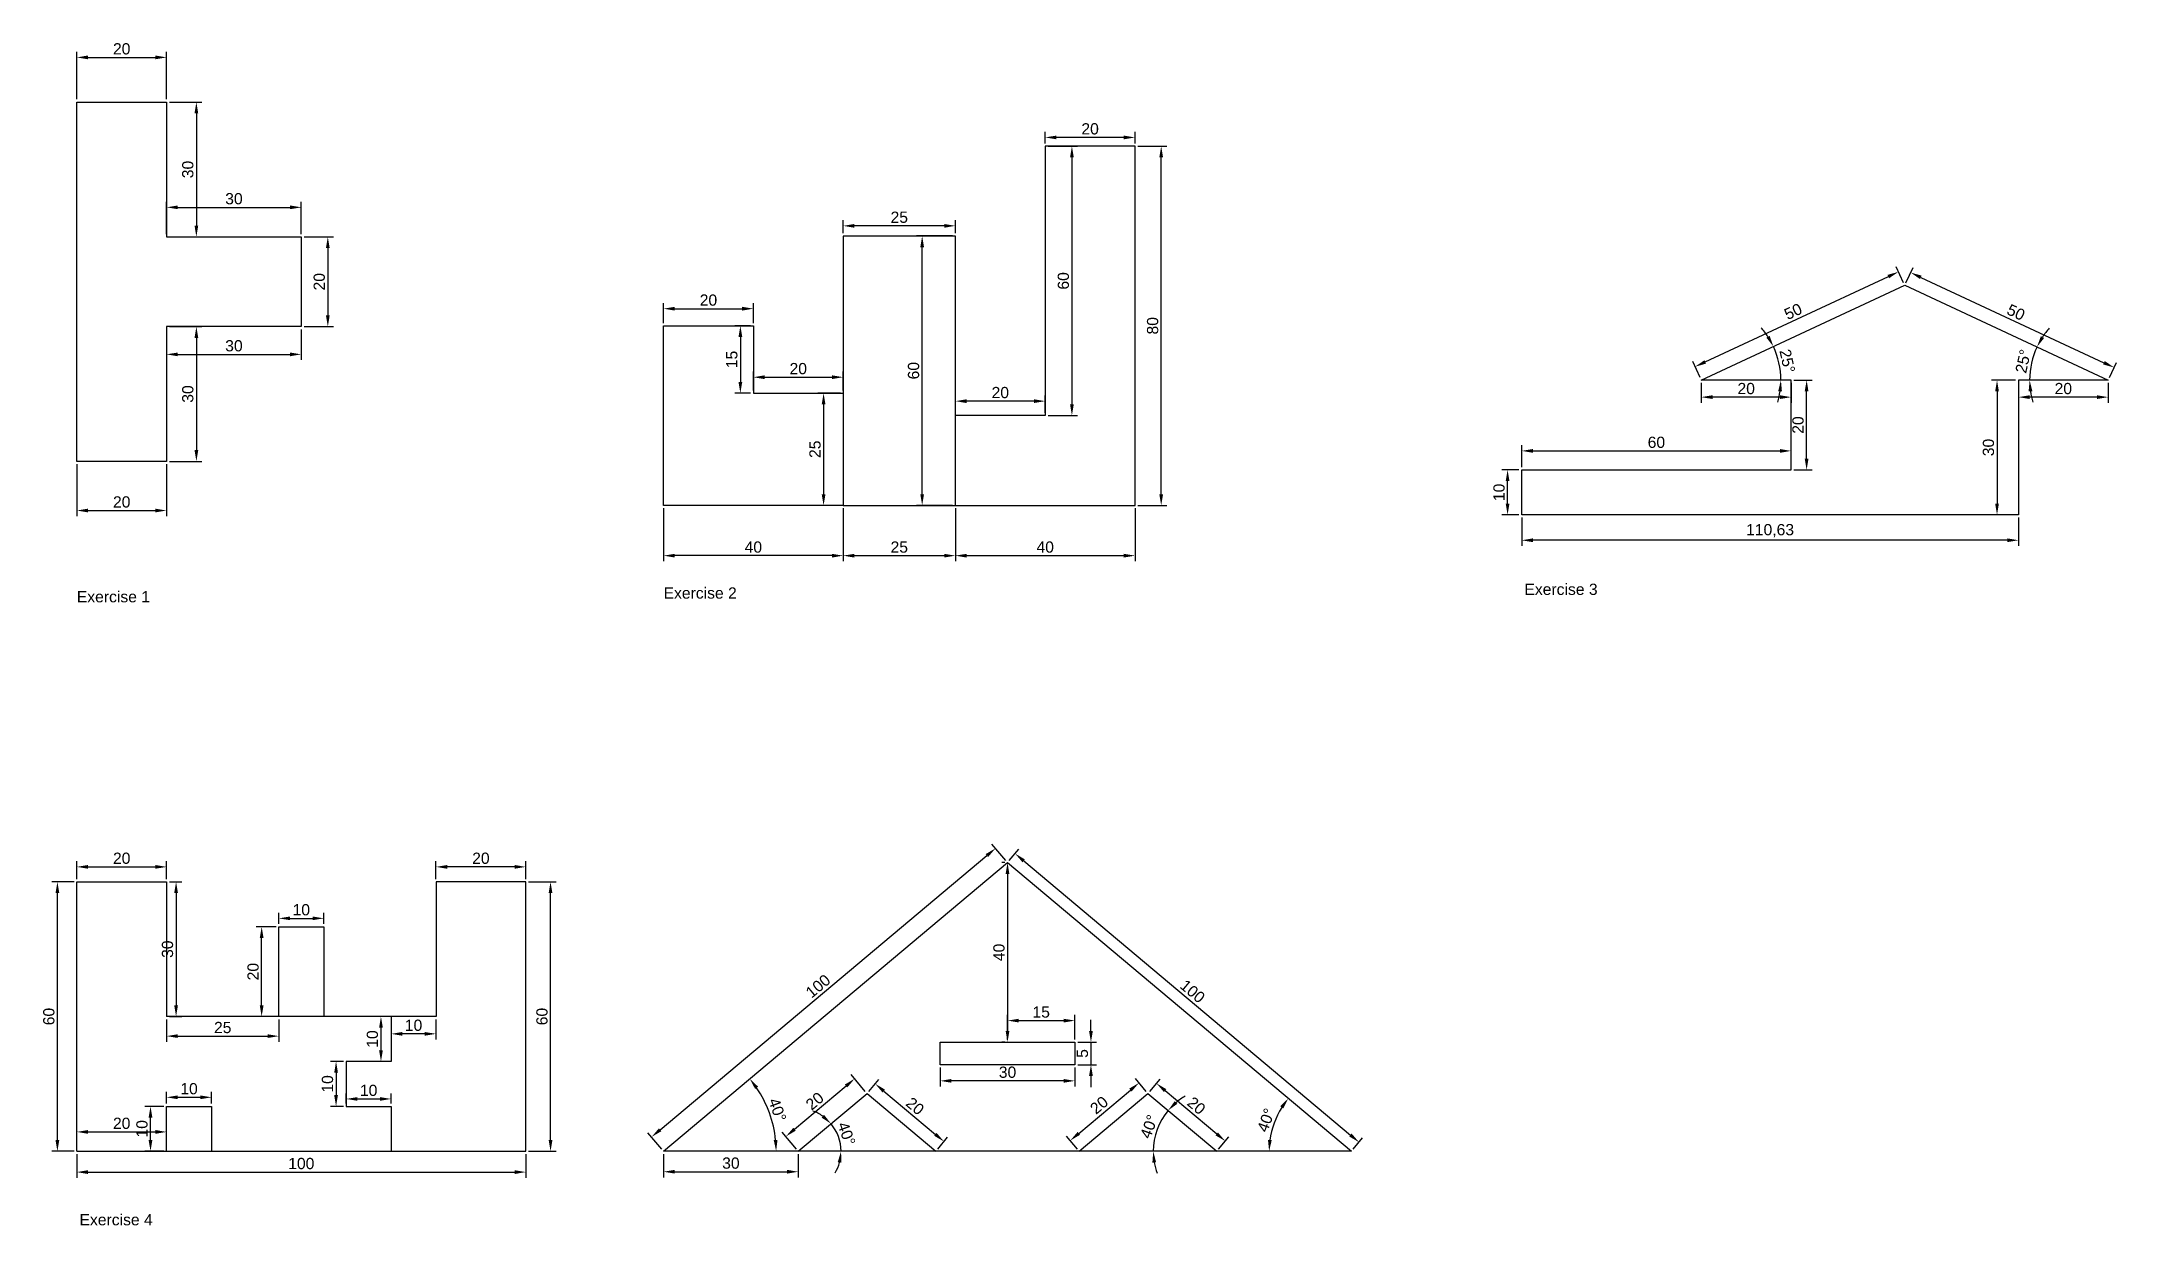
# Model space of a CAD drawing. Header units: millimetres. Extents: x 2609 to 3071, y 1865 to 2128.
import ezdxf

# ---------------------------------------------------------------- set-up
doc = ezdxf.new("R2010")
doc.units = ezdxf.units.MM
doc.styles.get("Standard").update_dxf_attribs({"font": 'arial.ttf'})
doc.dimstyles.new('ISO-25', dxfattribs={"dimtxt": 2.5, "dimasz": 2.5, "dimexe": 1.25, "dimexo": 0.625, "dimtad": 1, "dimtxsty": 'Standard', "dimcen": 2.5, "dimadec": 0, "dimazin": 0, "dimtfac": 1, "dimtmove": 0, "dimatfit": 3, "dimfxl": 1, "dimarcsym": 0})

msp = doc.modelspace()

# ---------------------------------------------------------------- texts
at = {"char_height": 2.5, "attachment_point": 1}
for s, insert in [('Exercise 1', (2616.791, 2005.894)), ('Exercise 2', (2747.473, 2006.721)), ('Exercise 3', (2939.196, 2007.547)), ('Exercise 4', (2617.394, 1867.156))]:
    msp.add_mtext_dynamic_manual_height_columns(s, width=20.35795, gutter_width=12.5, heights=[0], dxfattribs=dict(at, insert=insert))

# ---------------------------------------------------------------- blocks, each defined once
blk = doc.blocks.new('*D84')
at = {"color": 0, "lineweight": -2, "transparency": 16777216}
for p, q in [((2616.79, 2115.42), (2616.79, 2126)), ((2636.79, 2115.42), (2636.79, 2126)), ((2619.29, 2124.75), (2634.29, 2124.75))]:
    blk.add_line(p, q, dxfattribs=at)
at = {"color": 0, "transparency": 16777216}
for points in [[(2619.29, 2125.17), (2619.29, 2124.33), (2616.79, 2124.75)], [(2634.29, 2125.17), (2634.29, 2124.33), (2636.79, 2124.75)]]:
    blk.add_solid(points, dxfattribs=at)
at = {"layer": 'Defpoints', "color": 0, "transparency": 16777216}
for p in [(2636.79, 2124.75), (2616.79, 2114.79), (2636.79, 2114.79)]:
    blk.add_point(p, dxfattribs=at)
at = {"color": 0, "transparency": 16777216, "insert": (2626.79, 2126.65), "char_height": 2.5, "attachment_point": 5}
blk.add_mtext('20', dxfattribs=at)
blk = doc.blocks.new('*D85')
at = {"color": 0, "lineweight": -2, "transparency": 16777216}
for p, q in [((2637.42, 2114.79), (2644.67, 2114.79)), ((2643.42, 2112.29), (2643.42, 2087.29)), ((2637.42, 2084.79), (2644.67, 2084.79))]:
    blk.add_line(p, q, dxfattribs=at)
at = {"color": 0, "transparency": 16777216}
for points in [[(2643.01, 2112.29), (2643.84, 2112.29), (2643.42, 2114.79)], [(2643.01, 2087.29), (2643.84, 2087.29), (2643.42, 2084.79)]]:
    blk.add_solid(points, dxfattribs=at)
at = {"layer": 'Defpoints', "color": 0, "transparency": 16777216}
for p in [(2636.79, 2114.79), (2636.79, 2084.79), (2643.42, 2084.79)]:
    blk.add_point(p, dxfattribs=at)
at = {"color": 0, "transparency": 16777216, "insert": (2641.52, 2099.79), "char_height": 2.5, "attachment_point": 5, "rotation": 90}
blk.add_mtext('30', dxfattribs=at)
blk = doc.blocks.new('*D86')
at = {"color": 0, "lineweight": -2, "transparency": 16777216}
for p, q in [((2636.79, 2085.42), (2636.79, 2092.61)), ((2639.29, 2091.36), (2664.29, 2091.36)), ((2666.79, 2085.42), (2666.79, 2092.61))]:
    blk.add_line(p, q, dxfattribs=at)
at = {"color": 0, "transparency": 16777216}
for points in [[(2639.29, 2091.78), (2639.29, 2090.95), (2636.79, 2091.36)], [(2664.29, 2091.78), (2664.29, 2090.95), (2666.79, 2091.36)]]:
    blk.add_solid(points, dxfattribs=at)
at = {"layer": 'Defpoints', "color": 0, "transparency": 16777216}
for p in [(2666.79, 2091.36), (2636.79, 2084.79), (2666.79, 2084.79)]:
    blk.add_point(p, dxfattribs=at)
at = {"color": 0, "transparency": 16777216, "insert": (2651.79, 2093.27), "char_height": 2.5, "attachment_point": 5}
blk.add_mtext('30', dxfattribs=at)
blk = doc.blocks.new('*D87')
at = {"color": 0, "lineweight": -2, "transparency": 16777216}
for p, q in [((2667.42, 2084.79), (2673.95, 2084.79)), ((2672.7, 2082.29), (2672.7, 2067.29)), ((2667.42, 2064.79), (2673.95, 2064.79))]:
    blk.add_line(p, q, dxfattribs=at)
at = {"color": 0, "transparency": 16777216}
for points in [[(2672.28, 2082.29), (2673.11, 2082.29), (2672.7, 2084.79)], [(2672.28, 2067.29), (2673.11, 2067.29), (2672.7, 2064.79)]]:
    blk.add_solid(points, dxfattribs=at)
at = {"layer": 'Defpoints', "color": 0, "transparency": 16777216}
for p in [(2666.79, 2084.79), (2666.79, 2064.79), (2672.7, 2064.79)]:
    blk.add_point(p, dxfattribs=at)
at = {"color": 0, "transparency": 16777216, "insert": (2670.8, 2074.79), "char_height": 2.5, "attachment_point": 5, "rotation": 90}
blk.add_mtext('20', dxfattribs=at)
blk = doc.blocks.new('*D88')
at = {"color": 0, "lineweight": -2, "transparency": 16777216}
for p, q in [((2636.79, 2064.17), (2636.79, 2057.37)), ((2666.79, 2064.17), (2666.79, 2057.37)), ((2639.29, 2058.62), (2664.29, 2058.62))]:
    blk.add_line(p, q, dxfattribs=at)
at = {"color": 0, "transparency": 16777216}
for points in [[(2639.29, 2059.03), (2639.29, 2058.2), (2636.79, 2058.62)], [(2664.29, 2059.03), (2664.29, 2058.2), (2666.79, 2058.62)]]:
    blk.add_solid(points, dxfattribs=at)
at = {"layer": 'Defpoints', "color": 0, "transparency": 16777216}
for p in [(2636.79, 2064.79), (2666.79, 2064.79), (2666.79, 2058.62)]:
    blk.add_point(p, dxfattribs=at)
at = {"color": 0, "transparency": 16777216, "insert": (2651.79, 2060.52), "char_height": 2.5, "attachment_point": 5}
blk.add_mtext('30', dxfattribs=at)
blk = doc.blocks.new('*D89')
at = {"color": 0, "lineweight": -2, "transparency": 16777216}
for p, q in [((2637.42, 2064.79), (2644.67, 2064.79)), ((2643.42, 2062.29), (2643.42, 2037.29)), ((2637.42, 2034.79), (2644.67, 2034.79))]:
    blk.add_line(p, q, dxfattribs=at)
at = {"color": 0, "transparency": 16777216}
for points in [[(2643.01, 2062.29), (2643.84, 2062.29), (2643.42, 2064.79)], [(2643.01, 2037.29), (2643.84, 2037.29), (2643.42, 2034.79)]]:
    blk.add_solid(points, dxfattribs=at)
at = {"layer": 'Defpoints', "color": 0, "transparency": 16777216}
for p in [(2636.79, 2064.79), (2636.79, 2034.79), (2643.42, 2034.79)]:
    blk.add_point(p, dxfattribs=at)
at = {"color": 0, "transparency": 16777216, "insert": (2641.52, 2049.79), "char_height": 2.5, "attachment_point": 5, "rotation": 90}
blk.add_mtext('30', dxfattribs=at)
blk = doc.blocks.new('*D90')
at = {"color": 0, "lineweight": -2, "transparency": 16777216}
for p, q in [((2616.79, 2034.17), (2616.79, 2022.59)), ((2636.79, 2034.17), (2636.79, 2022.59)), ((2619.29, 2023.84), (2634.29, 2023.84))]:
    blk.add_line(p, q, dxfattribs=at)
at = {"color": 0, "transparency": 16777216}
for points in [[(2619.29, 2024.26), (2619.29, 2023.43), (2616.79, 2023.84)], [(2634.29, 2024.26), (2634.29, 2023.43), (2636.79, 2023.84)]]:
    blk.add_solid(points, dxfattribs=at)
at = {"layer": 'Defpoints', "color": 0, "transparency": 16777216}
for p in [(2616.79, 2034.79), (2636.79, 2034.79), (2636.79, 2023.84)]:
    blk.add_point(p, dxfattribs=at)
at = {"color": 0, "transparency": 16777216, "insert": (2626.79, 2025.74), "char_height": 2.5, "attachment_point": 5}
blk.add_mtext('20', dxfattribs=at)
blk = doc.blocks.new('*D91')
at = {"color": 0, "lineweight": -2, "transparency": 16777216}
for p, q in [((2747.47, 2065.6), (2747.47, 2070.04)), ((2749.97, 2068.79), (2764.97, 2068.79)), ((2767.47, 2065.6), (2767.47, 2070.04))]:
    blk.add_line(p, q, dxfattribs=at)
at = {"color": 0, "transparency": 16777216}
for points in [[(2749.97, 2069.21), (2749.97, 2068.37), (2747.47, 2068.79)], [(2764.97, 2069.21), (2764.97, 2068.37), (2767.47, 2068.79)]]:
    blk.add_solid(points, dxfattribs=at)
at = {"layer": 'Defpoints', "color": 0, "transparency": 16777216}
for p in [(2767.47, 2068.79), (2747.47, 2064.98), (2767.47, 2064.98)]:
    blk.add_point(p, dxfattribs=at)
at = {"color": 0, "transparency": 16777216, "insert": (2757.47, 2070.69), "char_height": 2.5, "attachment_point": 5}
blk.add_mtext('20', dxfattribs=at)
blk = doc.blocks.new('*D92')
at = {"color": 0, "lineweight": -2, "transparency": 16777216}
for p, q in [((2766.85, 2064.98), (2763.33, 2064.98)), ((2764.58, 2062.48), (2764.58, 2052.48)), ((2766.85, 2049.98), (2763.33, 2049.98))]:
    blk.add_line(p, q, dxfattribs=at)
at = {"color": 0, "transparency": 16777216}
for points in [[(2764.16, 2062.48), (2765, 2062.48), (2764.58, 2064.98)], [(2764.16, 2052.48), (2765, 2052.48), (2764.58, 2049.98)]]:
    blk.add_solid(points, dxfattribs=at)
at = {"layer": 'Defpoints', "color": 0, "transparency": 16777216}
for p in [(2767.47, 2064.98), (2764.58, 2049.98), (2767.47, 2049.98)]:
    blk.add_point(p, dxfattribs=at)
at = {"color": 0, "transparency": 16777216, "insert": (2762.68, 2057.48), "char_height": 2.5, "attachment_point": 5, "rotation": 90}
blk.add_mtext('15', dxfattribs=at)
blk = doc.blocks.new('*D93')
at = {"color": 0, "lineweight": -2, "transparency": 16777216}
for p, q in [((2767.47, 2050.6), (2767.47, 2054.78)), ((2769.97, 2053.53), (2784.97, 2053.53)), ((2787.47, 2050.6), (2787.47, 2054.78))]:
    blk.add_line(p, q, dxfattribs=at)
at = {"color": 0, "transparency": 16777216}
for points in [[(2769.97, 2053.95), (2769.97, 2053.11), (2767.47, 2053.53)], [(2784.97, 2053.95), (2784.97, 2053.11), (2787.47, 2053.53)]]:
    blk.add_solid(points, dxfattribs=at)
at = {"layer": 'Defpoints', "color": 0, "transparency": 16777216}
for p in [(2787.47, 2053.53), (2767.47, 2049.98), (2787.47, 2049.98)]:
    blk.add_point(p, dxfattribs=at)
at = {"color": 0, "transparency": 16777216, "insert": (2777.47, 2055.43), "char_height": 2.5, "attachment_point": 5}
blk.add_mtext('20', dxfattribs=at)
blk = doc.blocks.new('*D94')
at = {"color": 0, "lineweight": -2, "transparency": 16777216}
for p, q in [((2786.85, 2049.98), (2781.86, 2049.98)), ((2783.11, 2047.48), (2783.11, 2027.48)), ((2786.85, 2024.98), (2781.86, 2024.98))]:
    blk.add_line(p, q, dxfattribs=at)
at = {"color": 0, "transparency": 16777216}
for points in [[(2782.69, 2047.48), (2783.53, 2047.48), (2783.11, 2049.98)], [(2782.69, 2027.48), (2783.53, 2027.48), (2783.11, 2024.98)]]:
    blk.add_solid(points, dxfattribs=at)
at = {"layer": 'Defpoints', "color": 0, "transparency": 16777216}
for p in [(2787.47, 2049.98), (2783.11, 2024.98), (2787.47, 2024.98)]:
    blk.add_point(p, dxfattribs=at)
at = {"color": 0, "transparency": 16777216, "insert": (2781.21, 2037.48), "char_height": 2.5, "attachment_point": 5, "rotation": 90}
blk.add_mtext('25', dxfattribs=at)
blk = doc.blocks.new('*D95')
at = {"color": 0, "lineweight": -2, "transparency": 16777216}
for p, q in [((2747.47, 2024.35), (2747.47, 2012.54)), ((2787.47, 2024.35), (2787.47, 2012.54)), ((2784.97, 2013.79), (2749.97, 2013.79))]:
    blk.add_line(p, q, dxfattribs=at)
at = {"color": 0, "transparency": 16777216}
for points in [[(2749.97, 2014.2), (2749.97, 2013.37), (2747.47, 2013.79)], [(2784.97, 2014.2), (2784.97, 2013.37), (2787.47, 2013.79)]]:
    blk.add_solid(points, dxfattribs=at)
at = {"layer": 'Defpoints', "color": 0, "transparency": 16777216}
for p in [(2747.47, 2024.98), (2787.47, 2024.98), (2747.47, 2013.79)]:
    blk.add_point(p, dxfattribs=at)
at = {"color": 0, "transparency": 16777216, "insert": (2767.47, 2015.69), "char_height": 2.5, "attachment_point": 5}
blk.add_mtext('40', dxfattribs=at)
blk = doc.blocks.new('*D96')
at = {"color": 0, "lineweight": -2, "transparency": 16777216}
for p, q in [((2811.85, 2084.98), (2803.82, 2084.98)), ((2805.07, 2027.48), (2805.07, 2082.48)), ((2811.85, 2024.98), (2803.82, 2024.98))]:
    blk.add_line(p, q, dxfattribs=at)
at = {"color": 0, "transparency": 16777216}
for points in [[(2804.65, 2082.48), (2805.48, 2082.48), (2805.07, 2084.98)], [(2804.65, 2027.48), (2805.48, 2027.48), (2805.07, 2024.98)]]:
    blk.add_solid(points, dxfattribs=at)
at = {"layer": 'Defpoints', "color": 0, "transparency": 16777216}
for p in [(2805.07, 2084.98), (2812.47, 2084.98), (2812.47, 2024.98)]:
    blk.add_point(p, dxfattribs=at)
at = {"color": 0, "transparency": 16777216, "insert": (2803.16, 2054.98), "char_height": 2.5, "attachment_point": 5, "rotation": 90}
blk.add_mtext('60', dxfattribs=at)
blk = doc.blocks.new('*D97')
at = {"color": 0, "lineweight": -2, "transparency": 16777216}
for p, q in [((2812.47, 2024.35), (2812.47, 2012.54)), ((2852.47, 2024.35), (2852.47, 2012.54)), ((2814.97, 2013.79), (2849.97, 2013.79))]:
    blk.add_line(p, q, dxfattribs=at)
at = {"color": 0, "transparency": 16777216}
for points in [[(2814.97, 2014.2), (2814.97, 2013.37), (2812.47, 2013.79)], [(2849.97, 2014.2), (2849.97, 2013.37), (2852.47, 2013.79)]]:
    blk.add_solid(points, dxfattribs=at)
at = {"layer": 'Defpoints', "color": 0, "transparency": 16777216}
for p in [(2812.47, 2024.98), (2852.47, 2024.98), (2852.47, 2013.79)]:
    blk.add_point(p, dxfattribs=at)
at = {"color": 0, "transparency": 16777216, "insert": (2832.47, 2015.69), "char_height": 2.5, "attachment_point": 5}
blk.add_mtext('40', dxfattribs=at)
blk = doc.blocks.new('*D98')
at = {"color": 0, "lineweight": -2, "transparency": 16777216}
for p, q in [((2787.47, 2024.35), (2787.47, 2012.54)), ((2812.47, 2024.35), (2812.47, 2012.54)), ((2789.97, 2013.79), (2809.97, 2013.79))]:
    blk.add_line(p, q, dxfattribs=at)
at = {"color": 0, "transparency": 16777216}
for points in [[(2789.97, 2014.2), (2789.97, 2013.37), (2787.47, 2013.79)], [(2809.97, 2014.2), (2809.97, 2013.37), (2812.47, 2013.79)]]:
    blk.add_solid(points, dxfattribs=at)
at = {"layer": 'Defpoints', "color": 0, "transparency": 16777216}
for p in [(2787.47, 2024.98), (2812.47, 2024.98), (2812.47, 2013.79)]:
    blk.add_point(p, dxfattribs=at)
at = {"color": 0, "transparency": 16777216, "insert": (2799.97, 2015.69), "char_height": 2.5, "attachment_point": 5}
blk.add_mtext('25', dxfattribs=at)
blk = doc.blocks.new('*D68')
at = {"color": 0, "lineweight": -2, "transparency": 16777216}
for p, q in [((2787.47, 2085.6), (2787.47, 2088.49)), ((2809.97, 2087.24), (2789.97, 2087.24)), ((2812.47, 2085.6), (2812.47, 2088.49))]:
    blk.add_line(p, q, dxfattribs=at)
at = {"color": 0, "transparency": 16777216}
for points in [[(2789.97, 2087.65), (2789.97, 2086.82), (2787.47, 2087.24)], [(2809.97, 2087.65), (2809.97, 2086.82), (2812.47, 2087.24)]]:
    blk.add_solid(points, dxfattribs=at)
at = {"layer": 'Defpoints', "color": 0, "transparency": 16777216}
for p in [(2787.47, 2087.24), (2787.47, 2084.98), (2812.47, 2084.98)]:
    blk.add_point(p, dxfattribs=at)
at = {"color": 0, "transparency": 16777216, "insert": (2799.97, 2089.14), "char_height": 2.5, "attachment_point": 5}
blk.add_mtext('25', dxfattribs=at)
blk = doc.blocks.new('*D69')
at = {"color": 0, "lineweight": -2, "transparency": 16777216}
for p, q in [((2812.47, 2045.6), (2812.47, 2049.45)), ((2829.97, 2048.2), (2814.97, 2048.2)), ((2832.47, 2045.6), (2832.47, 2049.45))]:
    blk.add_line(p, q, dxfattribs=at)
at = {"color": 0, "transparency": 16777216}
for points in [[(2814.97, 2048.61), (2814.97, 2047.78), (2812.47, 2048.2)], [(2829.97, 2048.61), (2829.97, 2047.78), (2832.47, 2048.2)]]:
    blk.add_solid(points, dxfattribs=at)
at = {"layer": 'Defpoints', "color": 0, "transparency": 16777216}
for p in [(2812.47, 2048.2), (2812.47, 2044.98), (2832.47, 2044.98)]:
    blk.add_point(p, dxfattribs=at)
at = {"color": 0, "transparency": 16777216, "insert": (2822.47, 2050.1), "char_height": 2.5, "attachment_point": 5}
blk.add_mtext('20', dxfattribs=at)
blk = doc.blocks.new('*D70')
at = {"color": 0, "lineweight": -2, "transparency": 16777216}
for p, q in [((2833.1, 2104.98), (2839.67, 2104.98)), ((2838.42, 2102.48), (2838.42, 2047.48)), ((2833.1, 2044.98), (2839.67, 2044.98))]:
    blk.add_line(p, q, dxfattribs=at)
at = {"color": 0, "transparency": 16777216}
for points in [[(2838, 2102.48), (2838.83, 2102.48), (2838.42, 2104.98)], [(2838, 2047.48), (2838.83, 2047.48), (2838.42, 2044.98)]]:
    blk.add_solid(points, dxfattribs=at)
at = {"layer": 'Defpoints', "color": 0, "transparency": 16777216}
for p in [(2832.47, 2104.98), (2832.47, 2044.98), (2838.42, 2044.98)]:
    blk.add_point(p, dxfattribs=at)
at = {"color": 0, "transparency": 16777216, "insert": (2836.52, 2074.98), "char_height": 2.5, "attachment_point": 5, "rotation": 90}
blk.add_mtext('60', dxfattribs=at)
blk = doc.blocks.new('*D71')
at = {"color": 0, "lineweight": -2, "transparency": 16777216}
for p, q in [((2853.1, 2104.98), (2859.55, 2104.98)), ((2858.3, 2027.48), (2858.3, 2102.48)), ((2853.1, 2024.98), (2859.55, 2024.98))]:
    blk.add_line(p, q, dxfattribs=at)
at = {"color": 0, "transparency": 16777216}
for points in [[(2857.88, 2102.48), (2858.72, 2102.48), (2858.3, 2104.98)], [(2857.88, 2027.48), (2858.72, 2027.48), (2858.3, 2024.98)]]:
    blk.add_solid(points, dxfattribs=at)
at = {"layer": 'Defpoints', "color": 0, "transparency": 16777216}
for p in [(2852.47, 2104.98), (2858.3, 2104.98), (2852.47, 2024.98)]:
    blk.add_point(p, dxfattribs=at)
at = {"color": 0, "transparency": 16777216, "insert": (2856.4, 2064.98), "char_height": 2.5, "attachment_point": 5, "rotation": 90}
blk.add_mtext('80', dxfattribs=at)
blk = doc.blocks.new('*D72')
at = {"color": 0, "lineweight": -2, "transparency": 16777216}
for p, q in [((2832.47, 2105.6), (2832.47, 2108.18)), ((2852.47, 2105.6), (2852.47, 2108.18)), ((2849.97, 2106.93), (2834.97, 2106.93))]:
    blk.add_line(p, q, dxfattribs=at)
at = {"color": 0, "transparency": 16777216}
for points in [[(2834.97, 2107.34), (2834.97, 2106.51), (2832.47, 2106.93)], [(2849.97, 2107.34), (2849.97, 2106.51), (2852.47, 2106.93)]]:
    blk.add_solid(points, dxfattribs=at)
at = {"layer": 'Defpoints', "color": 0, "transparency": 16777216}
for p in [(2832.47, 2106.93), (2832.47, 2104.98), (2852.47, 2104.98)]:
    blk.add_point(p, dxfattribs=at)
at = {"color": 0, "transparency": 16777216, "insert": (2842.47, 2108.83), "char_height": 2.5, "attachment_point": 5}
blk.add_mtext('20', dxfattribs=at)
blk = doc.blocks.new('*D73')
at = {"color": 0, "lineweight": -2, "transparency": 16777216}
for p, q in [((2938.59, 2022.26), (2938.59, 2015.97)), ((3049.22, 2022.26), (3049.22, 2015.97)), ((3046.72, 2017.22), (2941.09, 2017.22))]:
    blk.add_line(p, q, dxfattribs=at)
at = {"color": 0, "transparency": 16777216}
for points in [[(2941.09, 2017.64), (2941.09, 2016.8), (2938.59, 2017.22)], [(3046.72, 2017.64), (3046.72, 2016.8), (3049.22, 2017.22)]]:
    blk.add_solid(points, dxfattribs=at)
at = {"layer": 'Defpoints', "color": 0, "transparency": 16777216}
for p in [(2938.59, 2022.88), (3049.22, 2022.88), (2938.59, 2017.22)]:
    blk.add_point(p, dxfattribs=at)
at = {"color": 0, "transparency": 16777216, "insert": (2993.91, 2019.35), "char_height": 2.5, "attachment_point": 5}
blk.add_mtext('110,63', dxfattribs=at)
blk = doc.blocks.new('*D74')
at = {"color": 0, "lineweight": -2, "transparency": 16777216}
for p, q in [((2938.59, 2033.51), (2938.59, 2038.37)), ((2998.59, 2033.51), (2998.59, 2038.37)), ((2941.09, 2037.12), (2996.09, 2037.12))]:
    blk.add_line(p, q, dxfattribs=at)
at = {"color": 0, "transparency": 16777216}
for points in [[(2941.09, 2037.54), (2941.09, 2036.7), (2938.59, 2037.12)], [(2996.09, 2037.54), (2996.09, 2036.7), (2998.59, 2037.12)]]:
    blk.add_solid(points, dxfattribs=at)
at = {"layer": 'Defpoints', "color": 0, "transparency": 16777216}
for p in [(2998.59, 2037.12), (2938.59, 2032.88), (2998.59, 2032.88)]:
    blk.add_point(p, dxfattribs=at)
at = {"color": 0, "transparency": 16777216, "insert": (2968.59, 2039.02), "char_height": 2.5, "attachment_point": 5}
blk.add_mtext('60', dxfattribs=at)
blk = doc.blocks.new('*D75')
at = {"color": 0, "lineweight": -2, "transparency": 16777216}
for p, q in [((2979.46, 2056.93), (3020.25, 2075.94)), ((3023.64, 2074.58), (3021.99, 2078.13)), ((2978.33, 2053.45), (2976.67, 2057))]:
    blk.add_line(p, q, dxfattribs=at)
at = {"color": 0, "transparency": 16777216}
for points in [[(3020.07, 2076.32), (3020.42, 2075.57), (3022.51, 2077)], [(2979.29, 2057.3), (2979.64, 2056.55), (2977.2, 2055.87)]]:
    blk.add_solid(points, dxfattribs=at)
at = {"layer": 'Defpoints', "color": 0, "transparency": 16777216}
for p in [(3022.51, 2077), (3023.91, 2074.01), (2978.59, 2052.88)]:
    blk.add_point(p, dxfattribs=at)
at = {"color": 0, "transparency": 16777216, "insert": (2999.05, 2068.16), "char_height": 2.5, "attachment_point": 5, "rotation": 25}
blk.add_mtext('50', dxfattribs=at)
blk = doc.blocks.new('*D76')
at = {"color": 0, "lineweight": -2, "transparency": 16777216}
for p, q in [((2978.59, 2052.26), (2978.59, 2047.84)), ((2998.59, 2052.26), (2998.59, 2047.84)), ((2996.09, 2049.09), (2981.09, 2049.09))]:
    blk.add_line(p, q, dxfattribs=at)
at = {"color": 0, "transparency": 16777216}
for points in [[(2981.09, 2049.51), (2981.09, 2048.68), (2978.59, 2049.09)], [(2996.09, 2049.51), (2996.09, 2048.68), (2998.59, 2049.09)]]:
    blk.add_solid(points, dxfattribs=at)
at = {"layer": 'Defpoints', "color": 0, "transparency": 16777216}
for p in [(2978.59, 2052.88), (2998.59, 2052.88), (2978.59, 2049.09)]:
    blk.add_point(p, dxfattribs=at)
at = {"color": 0, "transparency": 16777216, "insert": (2988.59, 2050.99), "char_height": 2.5, "attachment_point": 5}
blk.add_mtext('20', dxfattribs=at)
blk = doc.blocks.new('*D77')
at = {"color": 0, "lineweight": -2, "transparency": 16777216}
for p, q in [((2999.22, 2052.88), (3003.3, 2052.88)), ((3002.05, 2035.38), (3002.05, 2050.38)), ((2999.22, 2032.88), (3003.3, 2032.88))]:
    blk.add_line(p, q, dxfattribs=at)
at = {"color": 0, "transparency": 16777216}
for points in [[(3001.63, 2050.38), (3002.46, 2050.38), (3002.05, 2052.88)], [(3001.63, 2035.38), (3002.46, 2035.38), (3002.05, 2032.88)]]:
    blk.add_solid(points, dxfattribs=at)
at = {"layer": 'Defpoints', "color": 0, "transparency": 16777216}
for p in [(2998.59, 2052.88), (3002.05, 2052.88), (2998.59, 2032.88)]:
    blk.add_point(p, dxfattribs=at)
at = {"color": 0, "transparency": 16777216, "insert": (3000.14, 2042.88), "char_height": 2.5, "attachment_point": 5, "rotation": 90}
blk.add_mtext('20', dxfattribs=at)
blk = doc.blocks.new('*D78')
at = {"color": 0, "lineweight": -2, "transparency": 16777216}
for p, q in [((3024.17, 2074.58), (3025.75, 2077.96)), ((3027.49, 2075.77), (3068.27, 2056.75)), ((3069.49, 2053.45), (3071.06, 2056.83))]:
    blk.add_line(p, q, dxfattribs=at)
at = {"color": 0, "transparency": 16777216}
for points in [[(3027.66, 2076.15), (3027.31, 2075.39), (3025.22, 2076.83)], [(3068.45, 2057.13), (3068.09, 2056.37), (3070.54, 2055.7)]]:
    blk.add_solid(points, dxfattribs=at)
at = {"layer": 'Defpoints', "color": 0, "transparency": 16777216}
for p in [(3023.91, 2074.01), (3069.22, 2052.88), (3070.54, 2055.7)]:
    blk.add_point(p, dxfattribs=at)
at = {"color": 0, "transparency": 16777216, "insert": (3048.68, 2067.98), "char_height": 2.5, "attachment_point": 5, "rotation": 335}
blk.add_mtext('50', dxfattribs=at)
blk = doc.blocks.new('*D79')
at = {"color": 0, "lineweight": -2, "transparency": 16777216}
for p, q in [((3049.22, 2052.26), (3049.22, 2047.84)), ((3069.22, 2052.26), (3069.22, 2047.84)), ((3066.72, 2049.09), (3051.72, 2049.09))]:
    blk.add_line(p, q, dxfattribs=at)
at = {"color": 0, "transparency": 16777216}
for points in [[(3051.72, 2049.51), (3051.72, 2048.68), (3049.22, 2049.09)], [(3066.72, 2049.51), (3066.72, 2048.68), (3069.22, 2049.09)]]:
    blk.add_solid(points, dxfattribs=at)
at = {"layer": 'Defpoints', "color": 0, "transparency": 16777216}
for p in [(3049.22, 2052.88), (3069.22, 2052.88), (3049.22, 2049.09)]:
    blk.add_point(p, dxfattribs=at)
at = {"color": 0, "transparency": 16777216, "insert": (3059.22, 2050.99), "char_height": 2.5, "attachment_point": 5}
blk.add_mtext('20', dxfattribs=at)
blk = doc.blocks.new('*D80')
at = {"color": 0, "lineweight": -2, "transparency": 16777216}
for p, q in [((2937.97, 2032.88), (2934.2, 2032.88)), ((2935.45, 2025.38), (2935.45, 2030.38)), ((2937.97, 2022.88), (2934.2, 2022.88))]:
    blk.add_line(p, q, dxfattribs=at)
at = {"color": 0, "transparency": 16777216}
for points in [[(2935.03, 2030.38), (2935.87, 2030.38), (2935.45, 2032.88)], [(2935.03, 2025.38), (2935.87, 2025.38), (2935.45, 2022.88)]]:
    blk.add_solid(points, dxfattribs=at)
at = {"layer": 'Defpoints', "color": 0, "transparency": 16777216}
for p in [(2935.45, 2032.88), (2938.59, 2032.88), (2938.59, 2022.88)]:
    blk.add_point(p, dxfattribs=at)
at = {"color": 0, "transparency": 16777216, "insert": (2933.55, 2027.88), "char_height": 2.5, "attachment_point": 5, "rotation": 90}
blk.add_mtext('10', dxfattribs=at)
blk = doc.blocks.new('*D81')
at = {"color": 0, "lineweight": -2, "transparency": 16777216}
for p, q in [((3048.6, 2052.88), (3043.21, 2052.88)), ((3044.46, 2050.38), (3044.46, 2025.38)), ((3048.6, 2022.88), (3043.21, 2022.88))]:
    blk.add_line(p, q, dxfattribs=at)
at = {"color": 0, "transparency": 16777216}
for points in [[(3044.04, 2050.38), (3044.87, 2050.38), (3044.46, 2052.88)], [(3044.04, 2025.38), (3044.87, 2025.38), (3044.46, 2022.88)]]:
    blk.add_solid(points, dxfattribs=at)
at = {"layer": 'Defpoints', "color": 0, "transparency": 16777216}
for p in [(3049.22, 2052.88), (3044.46, 2022.88), (3049.22, 2022.88)]:
    blk.add_point(p, dxfattribs=at)
at = {"color": 0, "transparency": 16777216, "insert": (3042.55, 2037.88), "char_height": 2.5, "attachment_point": 5, "rotation": 90}
blk.add_mtext('30', dxfattribs=at)
blk = doc.blocks.new('*D82')
at = {"color": 0, "lineweight": -2, "transparency": 16777216}
for start, end in [(33.0889, 41.1779), (0, 25), (343.8221, 351.9111)]:
    blk.add_arc((2978.59, 2052.88), 17.72, start, end, dxfattribs=at)
at = {"color": 0, "transparency": 16777216}
for points in [[(2993.81, 2062.76), (2993.08, 2062.35), (2994.65, 2060.37)], [(2995.72, 2050.42), (2996.55, 2050.36), (2996.32, 2052.88)]]:
    blk.add_solid(points, dxfattribs=at)
at = {"layer": 'Defpoints', "color": 0, "transparency": 16777216}
for p in [(3023.91, 2074.01), (2978.59, 2052.88), (2978.59, 2052.88), (2996.13, 2055.45), (2998.59, 2052.88)]:
    blk.add_point(p, dxfattribs=at)
at = {"color": 0, "transparency": 16777216, "insert": (2997.75, 2057.13), "char_height": 2.5, "attachment_point": 5, "rotation": 282.5}
blk.add_mtext('25°', dxfattribs=at)
blk = doc.blocks.new('*D83')
at = {"color": 0, "lineweight": -2, "transparency": 16777216}
for start, end in [(138.6151, 146.8076), (155, 180), (188.1924, 196.3849)]:
    blk.add_arc((3069.22, 2052.88), 17.5, start, end, dxfattribs=at)
at = {"color": 0, "transparency": 16777216}
for points in [[(3054.94, 2062.26), (3054.22, 2062.66), (3053.36, 2060.28)], [(3051.49, 2050.36), (3052.32, 2050.42), (3051.72, 2052.88)]]:
    blk.add_solid(points, dxfattribs=at)
at = {"layer": 'Defpoints', "color": 0, "transparency": 16777216}
for p in [(3023.91, 2074.01), (3052.46, 2057.9), (3049.22, 2052.88), (3069.22, 2052.88), (3069.22, 2052.88)]:
    blk.add_point(p, dxfattribs=at)
at = {"color": 0, "transparency": 16777216, "insert": (3050.28, 2057.08), "char_height": 2.5, "attachment_point": 5, "rotation": 77.5}
blk.add_mtext('25°', dxfattribs=at)
blk = doc.blocks.new('*D99')
at = {"color": 0, "lineweight": -2, "transparency": 16777216}
for p, q in [((2616.79, 1941.78), (2616.79, 1945.73)), ((2636.79, 1941.78), (2636.79, 1945.73)), ((2619.29, 1944.48), (2634.29, 1944.48))]:
    blk.add_line(p, q, dxfattribs=at)
at = {"color": 0, "transparency": 16777216}
for points in [[(2619.29, 1944.9), (2619.29, 1944.07), (2616.79, 1944.48)], [(2634.29, 1944.9), (2634.29, 1944.07), (2636.79, 1944.48)]]:
    blk.add_solid(points, dxfattribs=at)
at = {"layer": 'Defpoints', "color": 0, "transparency": 16777216}
for p in [(2616.79, 1941.15), (2636.79, 1944.48), (2636.79, 1941.15)]:
    blk.add_point(p, dxfattribs=at)
at = {"color": 0, "transparency": 16777216, "insert": (2626.79, 1946.39), "char_height": 2.5, "attachment_point": 5}
blk.add_mtext('20', dxfattribs=at)
blk = doc.blocks.new('*D100')
at = {"color": 0, "lineweight": -2, "transparency": 16777216}
for p, q in [((2616.17, 1941.15), (2611.22, 1941.15)), ((2612.47, 1883.65), (2612.47, 1938.65)), ((2616.17, 1881.15), (2611.22, 1881.15))]:
    blk.add_line(p, q, dxfattribs=at)
at = {"color": 0, "transparency": 16777216}
for points in [[(2612.05, 1938.65), (2612.89, 1938.65), (2612.47, 1941.15)], [(2612.05, 1883.65), (2612.89, 1883.65), (2612.47, 1881.15)]]:
    blk.add_solid(points, dxfattribs=at)
at = {"layer": 'Defpoints', "color": 0, "transparency": 16777216}
for p in [(2612.47, 1941.15), (2616.79, 1941.15), (2616.79, 1881.15)]:
    blk.add_point(p, dxfattribs=at)
at = {"color": 0, "transparency": 16777216, "insert": (2610.57, 1911.15), "char_height": 2.5, "attachment_point": 5, "rotation": 90}
blk.add_mtext('60', dxfattribs=at)
blk = doc.blocks.new('*D101')
at = {"color": 0, "lineweight": -2, "transparency": 16777216}
for p, q in [((2637.42, 1941.15), (2640.15, 1941.15)), ((2638.9, 1938.65), (2638.9, 1913.65)), ((2637.42, 1911.15), (2640.15, 1911.15))]:
    blk.add_line(p, q, dxfattribs=at)
at = {"color": 0, "transparency": 16777216}
for points in [[(2638.49, 1938.65), (2639.32, 1938.65), (2638.9, 1941.15)], [(2638.49, 1913.65), (2639.32, 1913.65), (2638.9, 1911.15)]]:
    blk.add_solid(points, dxfattribs=at)
at = {"layer": 'Defpoints', "color": 0, "transparency": 16777216}
for p in [(2636.79, 1941.15), (2636.79, 1911.15), (2638.9, 1911.15)]:
    blk.add_point(p, dxfattribs=at)
at = {"color": 0, "transparency": 16777216, "insert": (2637, 1926.15), "char_height": 2.5, "attachment_point": 5, "rotation": 90}
blk.add_mtext('30', dxfattribs=at)
blk = doc.blocks.new('*D102')
at = {"color": 0, "lineweight": -2, "transparency": 16777216}
for p, q in [((2616.79, 1880.53), (2616.79, 1875.26)), ((2619.29, 1876.51), (2714.29, 1876.51)), ((2716.79, 1880.53), (2716.79, 1875.26))]:
    blk.add_line(p, q, dxfattribs=at)
at = {"color": 0, "transparency": 16777216}
for points in [[(2619.29, 1876.93), (2619.29, 1876.09), (2616.79, 1876.51)], [(2714.29, 1876.93), (2714.29, 1876.09), (2716.79, 1876.51)]]:
    blk.add_solid(points, dxfattribs=at)
at = {"layer": 'Defpoints', "color": 0, "transparency": 16777216}
for p in [(2616.79, 1881.15), (2716.79, 1881.15), (2716.79, 1876.51)]:
    blk.add_point(p, dxfattribs=at)
at = {"color": 0, "transparency": 16777216, "insert": (2666.79, 1878.41), "char_height": 2.5, "attachment_point": 5}
blk.add_mtext('100', dxfattribs=at)
blk = doc.blocks.new('*D103')
at = {"color": 0, "lineweight": -2, "transparency": 16777216}
for p, q in [((2616.79, 1881.78), (2616.79, 1886.71)), ((2636.79, 1881.78), (2636.79, 1886.71)), ((2619.29, 1885.46), (2634.29, 1885.46))]:
    blk.add_line(p, q, dxfattribs=at)
at = {"color": 0, "transparency": 16777216}
for points in [[(2619.29, 1885.88), (2619.29, 1885.04), (2616.79, 1885.46)], [(2634.29, 1885.88), (2634.29, 1885.04), (2636.79, 1885.46)]]:
    blk.add_solid(points, dxfattribs=at)
at = {"layer": 'Defpoints', "color": 0, "transparency": 16777216}
for p in [(2616.79, 1881.15), (2636.79, 1885.46), (2636.79, 1881.15)]:
    blk.add_point(p, dxfattribs=at)
at = {"color": 0, "transparency": 16777216, "insert": (2626.79, 1887.36), "char_height": 2.5, "attachment_point": 5}
blk.add_mtext('20', dxfattribs=at)
blk = doc.blocks.new('*D104')
at = {"color": 0, "lineweight": -2, "transparency": 16777216}
for p, q in [((2636.17, 1891.15), (2631.96, 1891.15)), ((2633.21, 1883.65), (2633.21, 1888.65)), ((2636.17, 1881.15), (2631.96, 1881.15))]:
    blk.add_line(p, q, dxfattribs=at)
at = {"color": 0, "transparency": 16777216}
for points in [[(2632.79, 1888.65), (2633.62, 1888.65), (2633.21, 1891.15)], [(2632.79, 1883.65), (2633.62, 1883.65), (2633.21, 1881.15)]]:
    blk.add_solid(points, dxfattribs=at)
at = {"layer": 'Defpoints', "color": 0, "transparency": 16777216}
for p in [(2633.21, 1891.15), (2636.79, 1891.15), (2636.79, 1881.15)]:
    blk.add_point(p, dxfattribs=at)
at = {"color": 0, "transparency": 16777216, "insert": (2631.31, 1886.15), "char_height": 2.5, "attachment_point": 5, "rotation": 90}
blk.add_mtext('10', dxfattribs=at)
blk = doc.blocks.new('*D105')
at = {"color": 0, "lineweight": -2, "transparency": 16777216}
for p, q in [((2636.79, 1891.78), (2636.79, 1894.42)), ((2639.29, 1893.17), (2644.29, 1893.17)), ((2646.79, 1891.78), (2646.79, 1894.42))]:
    blk.add_line(p, q, dxfattribs=at)
at = {"color": 0, "transparency": 16777216}
for points in [[(2639.29, 1893.59), (2639.29, 1892.75), (2636.79, 1893.17)], [(2644.29, 1893.59), (2644.29, 1892.75), (2646.79, 1893.17)]]:
    blk.add_solid(points, dxfattribs=at)
at = {"layer": 'Defpoints', "color": 0, "transparency": 16777216}
for p in [(2636.79, 1891.15), (2646.79, 1893.17), (2646.79, 1891.15)]:
    blk.add_point(p, dxfattribs=at)
at = {"color": 0, "transparency": 16777216, "insert": (2641.79, 1895.07), "char_height": 2.5, "attachment_point": 5}
blk.add_mtext('10', dxfattribs=at)
blk = doc.blocks.new('*D106')
at = {"color": 0, "lineweight": -2, "transparency": 16777216}
for p, q in [((2686.17, 1911.15), (2683.28, 1911.15)), ((2684.53, 1908.65), (2684.53, 1903.65)), ((2686.17, 1901.15), (2683.28, 1901.15))]:
    blk.add_line(p, q, dxfattribs=at)
at = {"color": 0, "transparency": 16777216}
for points in [[(2684.11, 1908.65), (2684.95, 1908.65), (2684.53, 1911.15)], [(2684.11, 1903.65), (2684.95, 1903.65), (2684.53, 1901.15)]]:
    blk.add_solid(points, dxfattribs=at)
at = {"layer": 'Defpoints', "color": 0, "transparency": 16777216}
for p in [(2686.79, 1911.15), (2684.53, 1901.15), (2686.79, 1901.15)]:
    blk.add_point(p, dxfattribs=at)
at = {"color": 0, "transparency": 16777216, "insert": (2682.63, 1906.15), "char_height": 2.5, "attachment_point": 5, "rotation": 90}
blk.add_mtext('10', dxfattribs=at)
blk = doc.blocks.new('*D107')
at = {"color": 0, "lineweight": -2, "transparency": 16777216}
for p, q in [((2676.17, 1901.15), (2673.28, 1901.15)), ((2674.53, 1898.65), (2674.53, 1893.65)), ((2676.17, 1891.15), (2673.28, 1891.15))]:
    blk.add_line(p, q, dxfattribs=at)
at = {"color": 0, "transparency": 16777216}
for points in [[(2674.12, 1898.65), (2674.95, 1898.65), (2674.53, 1901.15)], [(2674.12, 1893.65), (2674.95, 1893.65), (2674.53, 1891.15)]]:
    blk.add_solid(points, dxfattribs=at)
at = {"layer": 'Defpoints', "color": 0, "transparency": 16777216}
for p in [(2676.79, 1901.15), (2674.53, 1891.15), (2676.79, 1891.15)]:
    blk.add_point(p, dxfattribs=at)
at = {"color": 0, "transparency": 16777216, "insert": (2672.63, 1896.15), "char_height": 2.5, "attachment_point": 5, "rotation": 90}
blk.add_mtext('10', dxfattribs=at)
blk = doc.blocks.new('*D109')
at = {"color": 0, "lineweight": -2, "transparency": 16777216}
for p, q in [((2686.79, 1910.53), (2686.79, 1906.05)), ((2696.79, 1910.53), (2696.79, 1906.05)), ((2694.29, 1907.3), (2689.29, 1907.3))]:
    blk.add_line(p, q, dxfattribs=at)
at = {"color": 0, "transparency": 16777216}
for points in [[(2689.29, 1907.71), (2689.29, 1906.88), (2686.79, 1907.3)], [(2694.29, 1907.71), (2694.29, 1906.88), (2696.79, 1907.3)]]:
    blk.add_solid(points, dxfattribs=at)
at = {"layer": 'Defpoints', "color": 0, "transparency": 16777216}
for p in [(2686.79, 1911.15), (2696.79, 1911.15), (2686.79, 1907.3)]:
    blk.add_point(p, dxfattribs=at)
at = {"color": 0, "transparency": 16777216, "insert": (2691.79, 1909.2), "char_height": 2.5, "attachment_point": 5}
blk.add_mtext('10', dxfattribs=at)
blk = doc.blocks.new('*D110')
at = {"color": 0, "lineweight": -2, "transparency": 16777216}
for p, q in [((2676.79, 1891.78), (2676.79, 1894.05)), ((2679.29, 1892.8), (2684.29, 1892.8)), ((2686.79, 1891.78), (2686.79, 1894.05))]:
    blk.add_line(p, q, dxfattribs=at)
at = {"color": 0, "transparency": 16777216}
for points in [[(2679.29, 1893.22), (2679.29, 1892.39), (2676.79, 1892.8)], [(2684.29, 1893.22), (2684.29, 1892.39), (2686.79, 1892.8)]]:
    blk.add_solid(points, dxfattribs=at)
at = {"layer": 'Defpoints', "color": 0, "transparency": 16777216}
for p in [(2676.79, 1891.15), (2686.79, 1892.8), (2686.79, 1891.15)]:
    blk.add_point(p, dxfattribs=at)
at = {"color": 0, "transparency": 16777216, "insert": (2681.79, 1894.7), "char_height": 2.5, "attachment_point": 5}
blk.add_mtext('10', dxfattribs=at)
blk = doc.blocks.new('*D111')
at = {"color": 0, "lineweight": -2, "transparency": 16777216}
for p, q in [((2717.42, 1941.15), (2723.55, 1941.15)), ((2722.3, 1883.65), (2722.3, 1938.65)), ((2717.42, 1881.15), (2723.55, 1881.15))]:
    blk.add_line(p, q, dxfattribs=at)
at = {"color": 0, "transparency": 16777216}
for points in [[(2721.88, 1938.65), (2722.72, 1938.65), (2722.3, 1941.15)], [(2721.88, 1883.65), (2722.72, 1883.65), (2722.3, 1881.15)]]:
    blk.add_solid(points, dxfattribs=at)
at = {"layer": 'Defpoints', "color": 0, "transparency": 16777216}
for p in [(2716.79, 1941.15), (2722.3, 1941.15), (2716.79, 1881.15)]:
    blk.add_point(p, dxfattribs=at)
at = {"color": 0, "transparency": 16777216, "insert": (2720.4, 1911.15), "char_height": 2.5, "attachment_point": 5, "rotation": 90}
blk.add_mtext('60', dxfattribs=at)
blk = doc.blocks.new('*D112')
at = {"color": 0, "lineweight": -2, "transparency": 16777216}
for p, q in [((2696.79, 1941.78), (2696.79, 1945.73)), ((2716.79, 1941.78), (2716.79, 1945.73)), ((2714.29, 1944.48), (2699.29, 1944.48))]:
    blk.add_line(p, q, dxfattribs=at)
at = {"color": 0, "transparency": 16777216}
for points in [[(2699.29, 1944.9), (2699.29, 1944.07), (2696.79, 1944.48)], [(2714.29, 1944.9), (2714.29, 1944.07), (2716.79, 1944.48)]]:
    blk.add_solid(points, dxfattribs=at)
at = {"layer": 'Defpoints', "color": 0, "transparency": 16777216}
for p in [(2696.79, 1944.48), (2696.79, 1941.15), (2716.79, 1941.15)]:
    blk.add_point(p, dxfattribs=at)
at = {"color": 0, "transparency": 16777216, "insert": (2706.79, 1946.39), "char_height": 2.5, "attachment_point": 5}
blk.add_mtext('20', dxfattribs=at)
blk = doc.blocks.new('*D113')
at = {"color": 0, "lineweight": -2, "transparency": 16777216}
for p, q in [((2636.79, 1910.53), (2636.79, 1905.54)), ((2661.79, 1910.53), (2661.79, 1905.54)), ((2639.29, 1906.79), (2659.29, 1906.79))]:
    blk.add_line(p, q, dxfattribs=at)
at = {"color": 0, "transparency": 16777216}
for points in [[(2639.29, 1907.21), (2639.29, 1906.38), (2636.79, 1906.79)], [(2659.29, 1907.21), (2659.29, 1906.38), (2661.79, 1906.79)]]:
    blk.add_solid(points, dxfattribs=at)
at = {"layer": 'Defpoints', "color": 0, "transparency": 16777216}
for p in [(2636.79, 1911.15), (2661.79, 1911.15), (2661.79, 1906.79)]:
    blk.add_point(p, dxfattribs=at)
at = {"color": 0, "transparency": 16777216, "insert": (2649.29, 1908.7), "char_height": 2.5, "attachment_point": 5}
blk.add_mtext('25', dxfattribs=at)
blk = doc.blocks.new('*D114')
at = {"color": 0, "lineweight": -2, "transparency": 16777216}
for p, q in [((2661.17, 1931.15), (2656.71, 1931.15)), ((2657.96, 1913.65), (2657.96, 1928.65)), ((2661.17, 1911.15), (2656.71, 1911.15))]:
    blk.add_line(p, q, dxfattribs=at)
at = {"color": 0, "transparency": 16777216}
for points in [[(2657.54, 1928.65), (2658.38, 1928.65), (2657.96, 1931.15)], [(2657.54, 1913.65), (2658.38, 1913.65), (2657.96, 1911.15)]]:
    blk.add_solid(points, dxfattribs=at)
at = {"layer": 'Defpoints', "color": 0, "transparency": 16777216}
for p in [(2657.96, 1931.15), (2661.79, 1931.15), (2661.79, 1911.15)]:
    blk.add_point(p, dxfattribs=at)
at = {"color": 0, "transparency": 16777216, "insert": (2656.06, 1921.15), "char_height": 2.5, "attachment_point": 5, "rotation": 90}
blk.add_mtext('20', dxfattribs=at)
blk = doc.blocks.new('*D115')
at = {"color": 0, "lineweight": -2, "transparency": 16777216}
for p, q in [((2661.79, 1931.78), (2661.79, 1934.27)), ((2664.29, 1933.02), (2669.29, 1933.02)), ((2671.79, 1931.78), (2671.79, 1934.27))]:
    blk.add_line(p, q, dxfattribs=at)
at = {"color": 0, "transparency": 16777216}
for points in [[(2664.29, 1933.44), (2664.29, 1932.61), (2661.79, 1933.02)], [(2669.29, 1933.44), (2669.29, 1932.61), (2671.79, 1933.02)]]:
    blk.add_solid(points, dxfattribs=at)
at = {"layer": 'Defpoints', "color": 0, "transparency": 16777216}
for p in [(2671.79, 1933.02), (2661.79, 1931.15), (2671.79, 1931.15)]:
    blk.add_point(p, dxfattribs=at)
at = {"color": 0, "transparency": 16777216, "insert": (2666.79, 1934.92), "char_height": 2.5, "attachment_point": 5}
blk.add_mtext('10', dxfattribs=at)
blk = doc.blocks.new('*D120')
at = {"color": 0, "lineweight": -2, "transparency": 16777216}
for p, q in [((2746.72, 1885.94), (2819.49, 1947.01)), ((2823.68, 1945.91), (2820.6, 1949.57)), ((2747.07, 1881.63), (2744, 1885.29))]:
    blk.add_line(p, q, dxfattribs=at)
at = {"color": 0, "transparency": 16777216}
for points in [[(2819.22, 1947.33), (2819.76, 1946.69), (2821.41, 1948.62)], [(2746.45, 1886.26), (2746.98, 1885.62), (2744.8, 1884.34)]]:
    blk.add_solid(points, dxfattribs=at)
at = {"layer": 'Defpoints', "color": 0, "transparency": 16777216}
for p in [(2821.41, 1948.62), (2824.08, 1945.43), (2747.47, 1881.15)]:
    blk.add_point(p, dxfattribs=at)
at = {"color": 0, "transparency": 16777216, "insert": (2781.88, 1917.93), "char_height": 2.5, "attachment_point": 5, "rotation": 40}
blk.add_mtext('100', dxfattribs=at)
blk = doc.blocks.new('*D121')
at = {"color": 0, "lineweight": -2, "transparency": 16777216}
for p, q in [((2824.48, 1945.91), (2826.57, 1948.4)), ((2827.68, 1945.83), (2900.45, 1884.77)), ((2901.08, 1881.63), (2903.17, 1884.12))]:
    blk.add_line(p, q, dxfattribs=at)
at = {"color": 0, "transparency": 16777216}
for points in [[(2827.94, 1946.15), (2827.41, 1945.51), (2825.76, 1947.44)], [(2900.72, 1885.09), (2900.18, 1884.45), (2902.37, 1883.16)]]:
    blk.add_solid(points, dxfattribs=at)
at = {"layer": 'Defpoints', "color": 0, "transparency": 16777216}
for p in [(2824.08, 1945.43), (2900.68, 1881.15), (2902.37, 1883.16)]:
    blk.add_point(p, dxfattribs=at)
at = {"color": 0, "transparency": 16777216, "insert": (2865.29, 1916.76), "char_height": 2.5, "attachment_point": 5, "rotation": 320}
blk.add_mtext('100', dxfattribs=at)
blk = doc.blocks.new('*D122')
at = {"color": 0, "lineweight": -2, "transparency": 16777216}
for p, q in [((2823.45, 1945.43), (2822.83, 1945.43)), ((2824.08, 1942.93), (2824.08, 1907.93)), ((2823.45, 1905.43), (2822.83, 1905.43))]:
    blk.add_line(p, q, dxfattribs=at)
at = {"color": 0, "transparency": 16777216}
for points in [[(2823.66, 1942.93), (2824.49, 1942.93), (2824.08, 1945.43)], [(2823.66, 1907.93), (2824.49, 1907.93), (2824.08, 1905.43)]]:
    blk.add_solid(points, dxfattribs=at)
at = {"layer": 'Defpoints', "color": 0, "transparency": 16777216}
for p in [(2824.08, 1945.43), (2824.08, 1905.43), (2824.08, 1905.43)]:
    blk.add_point(p, dxfattribs=at)
at = {"color": 0, "transparency": 16777216, "insert": (2822.18, 1925.43), "char_height": 2.5, "attachment_point": 5, "rotation": 90}
blk.add_mtext('40', dxfattribs=at)
blk = doc.blocks.new('*D123')
at = {"color": 0, "lineweight": -2, "transparency": 16777216}
for p, q in [((2824.08, 1906.06), (2824.08, 1911.5)), ((2826.58, 1910.25), (2836.58, 1910.25)), ((2839.08, 1906.06), (2839.08, 1911.5))]:
    blk.add_line(p, q, dxfattribs=at)
at = {"color": 0, "transparency": 16777216}
for points in [[(2826.58, 1910.66), (2826.58, 1909.83), (2824.08, 1910.25)], [(2836.58, 1910.66), (2836.58, 1909.83), (2839.08, 1910.25)]]:
    blk.add_solid(points, dxfattribs=at)
at = {"layer": 'Defpoints', "color": 0, "transparency": 16777216}
for p in [(2839.08, 1910.25), (2824.08, 1905.43), (2839.08, 1905.43)]:
    blk.add_point(p, dxfattribs=at)
at = {"color": 0, "transparency": 16777216, "insert": (2831.58, 1912.15), "char_height": 2.5, "attachment_point": 5}
blk.add_mtext('15', dxfattribs=at)
blk = doc.blocks.new('*D124')
at = {"color": 0, "lineweight": -2, "transparency": 16777216}
for p, q in [((2842.66, 1907.93), (2842.66, 1910.43)), ((2839.7, 1905.43), (2843.91, 1905.43)), ((2842.66, 1905.43), (2842.66, 1900.43)), ((2839.7, 1900.43), (2843.91, 1900.43)), ((2842.66, 1897.93), (2842.66, 1895.43))]:
    blk.add_line(p, q, dxfattribs=at)
at = {"color": 0, "transparency": 16777216}
for points in [[(2842.24, 1907.93), (2843.07, 1907.93), (2842.66, 1905.43)], [(2842.24, 1897.93), (2843.07, 1897.93), (2842.66, 1900.43)]]:
    blk.add_solid(points, dxfattribs=at)
at = {"layer": 'Defpoints', "color": 0, "transparency": 16777216}
for p in [(2839.08, 1905.43), (2839.08, 1900.43), (2842.66, 1900.43)]:
    blk.add_point(p, dxfattribs=at)
at = {"color": 0, "transparency": 16777216, "insert": (2840.76, 1902.93), "char_height": 2.5, "attachment_point": 5, "rotation": 90}
blk.add_mtext('5', dxfattribs=at)
blk = doc.blocks.new('*D125')
at = {"color": 0, "lineweight": -2, "transparency": 16777216}
for p, q in [((2809.08, 1899.81), (2809.08, 1895.58)), ((2839.08, 1899.81), (2839.08, 1895.58)), ((2836.58, 1896.83), (2811.58, 1896.83))]:
    blk.add_line(p, q, dxfattribs=at)
at = {"color": 0, "transparency": 16777216}
for points in [[(2811.58, 1897.25), (2811.58, 1896.42), (2809.08, 1896.83)], [(2836.58, 1897.25), (2836.58, 1896.42), (2839.08, 1896.83)]]:
    blk.add_solid(points, dxfattribs=at)
at = {"layer": 'Defpoints', "color": 0, "transparency": 16777216}
for p in [(2809.08, 1900.43), (2839.08, 1900.43), (2809.08, 1896.83)]:
    blk.add_point(p, dxfattribs=at)
at = {"color": 0, "transparency": 16777216, "insert": (2824.08, 1898.74), "char_height": 2.5, "attachment_point": 5}
blk.add_mtext('30', dxfattribs=at)
blk = doc.blocks.new('*D126')
at = {"color": 0, "lineweight": -2, "transparency": 16777216}
for p, q in [((2747.47, 1880.53), (2747.47, 1875.34)), ((2749.97, 1876.59), (2774.97, 1876.59)), ((2777.47, 1880.53), (2777.47, 1875.34))]:
    blk.add_line(p, q, dxfattribs=at)
at = {"color": 0, "transparency": 16777216}
for points in [[(2749.97, 1877.01), (2749.97, 1876.18), (2747.47, 1876.59)], [(2774.97, 1877.01), (2774.97, 1876.18), (2777.47, 1876.59)]]:
    blk.add_solid(points, dxfattribs=at)
at = {"layer": 'Defpoints', "color": 0, "transparency": 16777216}
for p in [(2747.47, 1881.15), (2777.47, 1881.15), (2777.47, 1876.59)]:
    blk.add_point(p, dxfattribs=at)
at = {"color": 0, "transparency": 16777216, "insert": (2762.47, 1878.5), "char_height": 2.5, "attachment_point": 5}
blk.add_mtext('30', dxfattribs=at)
blk = doc.blocks.new('*D127')
at = {"color": 0, "lineweight": -2, "transparency": 16777216}
for p, q in [((2776.63, 1886.05), (2788.12, 1895.69)), ((2792.39, 1894.49), (2789.23, 1898.26)), ((2777.07, 1881.63), (2773.91, 1885.4))]:
    blk.add_line(p, q, dxfattribs=at)
at = {"color": 0, "transparency": 16777216}
for points in [[(2787.85, 1896.01), (2788.39, 1895.37), (2790.03, 1897.3)], [(2776.36, 1886.37), (2776.9, 1885.73), (2774.71, 1884.44)]]:
    blk.add_solid(points, dxfattribs=at)
at = {"layer": 'Defpoints', "color": 0, "transparency": 16777216}
for p in [(2790.03, 1897.3), (2792.79, 1894.01), (2777.47, 1881.15)]:
    blk.add_point(p, dxfattribs=at)
at = {"color": 0, "transparency": 16777216, "insert": (2781.15, 1892.33), "char_height": 2.5, "attachment_point": 5, "rotation": 40}
blk.add_mtext('20', dxfattribs=at)
blk = doc.blocks.new('*D128')
at = {"color": 0, "lineweight": -2, "transparency": 16777216}
for p, q in [((2839.96, 1885.14), (2851.45, 1894.78)), ((2854.96, 1894.49), (2852.56, 1897.34)), ((2839.64, 1881.63), (2837.24, 1884.49))]:
    blk.add_line(p, q, dxfattribs=at)
at = {"color": 0, "transparency": 16777216}
for points in [[(2851.18, 1895.1), (2851.72, 1894.46), (2853.37, 1896.39)], [(2839.69, 1885.46), (2840.23, 1884.82), (2838.04, 1883.53)]]:
    blk.add_solid(points, dxfattribs=at)
at = {"layer": 'Defpoints', "color": 0, "transparency": 16777216}
for p in [(2853.37, 1896.39), (2855.36, 1894.01), (2840.04, 1881.15)]:
    blk.add_point(p, dxfattribs=at)
at = {"color": 0, "transparency": 16777216, "insert": (2844.48, 1891.42), "char_height": 2.5, "attachment_point": 5, "rotation": 40}
blk.add_mtext('20', dxfattribs=at)
blk = doc.blocks.new('*D129')
at = {"color": 0, "lineweight": -2, "transparency": 16777216}
for p, q in [((2793.2, 1894.49), (2795.41, 1897.13)), ((2796.52, 1894.56), (2808.01, 1884.92)), ((2808.52, 1881.63), (2810.73, 1884.27))]:
    blk.add_line(p, q, dxfattribs=at)
at = {"color": 0, "transparency": 16777216}
for points in [[(2796.79, 1894.88), (2796.25, 1894.24), (2794.61, 1896.17)], [(2808.28, 1885.24), (2807.75, 1884.6), (2809.93, 1883.31)]]:
    blk.add_solid(points, dxfattribs=at)
at = {"layer": 'Defpoints', "color": 0, "transparency": 16777216}
for p in [(2792.79, 1894.01), (2808.11, 1881.15), (2809.93, 1883.31)]:
    blk.add_point(p, dxfattribs=at)
at = {"color": 0, "transparency": 16777216, "insert": (2803.49, 1891.2), "char_height": 2.5, "attachment_point": 5, "rotation": 320}
blk.add_mtext('20', dxfattribs=at)
blk = doc.blocks.new('*D130')
at = {"color": 0, "lineweight": -2, "transparency": 16777216}
for p, q in [((2855.76, 1894.49), (2858.06, 1897.23)), ((2859.17, 1894.66), (2870.66, 1885.02)), ((2871.08, 1881.63), (2873.38, 1884.37))]:
    blk.add_line(p, q, dxfattribs=at)
at = {"color": 0, "transparency": 16777216}
for points in [[(2859.44, 1894.98), (2858.91, 1894.34), (2857.26, 1896.27)], [(2870.93, 1885.34), (2870.4, 1884.7), (2872.58, 1883.41)]]:
    blk.add_solid(points, dxfattribs=at)
at = {"layer": 'Defpoints', "color": 0, "transparency": 16777216}
for p in [(2855.36, 1894.01), (2870.68, 1881.15), (2872.58, 1883.41)]:
    blk.add_point(p, dxfattribs=at)
at = {"color": 0, "transparency": 16777216, "insert": (2866.14, 1891.3), "char_height": 2.5, "attachment_point": 5, "rotation": 320}
blk.add_mtext('20', dxfattribs=at)
blk = doc.blocks.new('*D131')
at = {"color": 0, "lineweight": -2, "transparency": 16777216}
for start, end in [(55.0745, 70.149), (0, 40), (329.851, 344.9255)]:
    blk.add_arc((2777.47, 1881.15), 9.53, start, end, dxfattribs=at)
at = {"color": 0, "transparency": 16777216}
for points in [[(2783.21, 1889.27), (2782.65, 1888.66), (2784.77, 1887.28)], [(2786.26, 1878.73), (2787.09, 1878.62), (2787, 1881.15)]]:
    blk.add_solid(points, dxfattribs=at)
at = {"layer": 'Defpoints', "color": 0, "transparency": 16777216}
for p in [(2792.79, 1894.01), (2747.47, 1881.15), (2777.47, 1881.15), (2786.75, 1883.35), (2900.68, 1881.15)]:
    blk.add_point(p, dxfattribs=at)
at = {"color": 0, "transparency": 16777216, "insert": (2788.21, 1885.06), "char_height": 2.5, "attachment_point": 5, "rotation": 290}
blk.add_mtext('40°', dxfattribs=at)
blk = doc.blocks.new('*D132')
at = {"color": 0, "lineweight": -2, "transparency": 16777216}
blk.add_arc((2747.47, 1881.15), 25.08, 5.7141, 34.2859, dxfattribs=at)
at = {"color": 0, "transparency": 16777216}
for points in [[(2767.86, 1895.03), (2768.53, 1895.53), (2766.68, 1897.27)], [(2772.84, 1883.67), (2772.01, 1883.63), (2772.55, 1881.15)]]:
    blk.add_solid(points, dxfattribs=at)
at = {"layer": 'Defpoints', "color": 0, "transparency": 16777216}
for p in [(2824.08, 1945.43), (2771.87, 1886.94), (2747.47, 1881.15), (2747.47, 1881.15), (2900.68, 1881.15)]:
    blk.add_point(p, dxfattribs=at)
at = {"color": 0, "transparency": 16777216, "insert": (2772.83, 1890.38), "char_height": 2.5, "attachment_point": 5, "rotation": 290}
blk.add_mtext('40°', dxfattribs=at)
blk = doc.blocks.new('*D133')
at = {"color": 0, "lineweight": -2, "transparency": 16777216}
blk.add_arc((2900.68, 1881.15), 18.34, 147.8148, 172.1852, dxfattribs=at)
at = {"color": 0, "transparency": 16777216}
for points in [[(2884.82, 1891.17), (2885.49, 1890.68), (2886.63, 1892.94)], [(2882.92, 1883.62), (2882.09, 1883.68), (2882.34, 1881.15)]]:
    blk.add_solid(points, dxfattribs=at)
at = {"layer": 'Defpoints', "color": 0, "transparency": 16777216}
for p in [(2824.08, 1945.43), (2884.29, 1889.39), (2747.47, 1881.15), (2900.68, 1881.15), (2900.68, 1881.15)]:
    blk.add_point(p, dxfattribs=at)
at = {"color": 0, "transparency": 16777216, "insert": (2881.66, 1888.08), "char_height": 2.5, "attachment_point": 5, "rotation": 70}
blk.add_mtext('40°', dxfattribs=at)
blk = doc.blocks.new('*D134')
at = {"color": 0, "lineweight": -2, "transparency": 16777216}
for start, end in [(140, 180), (119.7243, 129.8622), (190.1378, 200.2757)]:
    blk.add_arc((2870.68, 1881.15), 14.15, start, end, dxfattribs=at)
at = {"color": 0, "transparency": 16777216}
for points in [[(2861.91, 1891.72), (2861.32, 1892.31), (2859.84, 1890.25)], [(2856.34, 1878.63), (2857.17, 1878.7), (2856.53, 1881.15)]]:
    blk.add_solid(points, dxfattribs=at)
at = {"layer": 'Defpoints', "color": 0, "transparency": 16777216}
for p in [(2855.36, 1894.01), (2858.04, 1887.5), (2747.47, 1881.15), (2870.68, 1881.15), (2900.68, 1881.15)]:
    blk.add_point(p, dxfattribs=at)
at = {"color": 0, "transparency": 16777216, "insert": (2855.6, 1886.64), "char_height": 2.5, "attachment_point": 5, "rotation": 70}
blk.add_mtext('40°', dxfattribs=at)

# ---------------------------------------------------------------- dimensions: what is measured, and where the dimension line sits
for base, p1, p2, picture, middle in [((2636.791, 2124.749), (2616.791, 2114.791), (2636.791, 2114.791), '*D84', (2626.791, 2126.65)), ((2832.473, 2106.926), (2852.473, 2104.976), (2832.473, 2104.976), '*D72', (2842.473, 2108.827)), ((2666.791, 2091.365), (2636.791, 2084.791), (2666.791, 2084.791), '*D86', (2651.791, 2093.267)), ((2787.473, 2087.237), (2812.473, 2084.976), (2787.473, 2084.976), '*D68', (2799.973, 2089.138)), ((2767.473, 2068.791), (2747.473, 2064.976), (2767.473, 2064.976), '*D91', (2757.473, 2070.693)), ((2666.791, 2058.617), (2636.791, 2064.791), (2666.791, 2064.791), '*D88', (2651.791, 2060.519)), ((2787.473, 2053.53), (2767.473, 2049.976), (2787.473, 2049.976), '*D93', (2777.473, 2055.431)), ((2978.593, 2049.092), (2998.593, 2052.881), (2978.593, 2052.881), '*D76', (2988.593, 2050.993)), ((3049.223, 2049.092), (3069.223, 2052.881), (3049.223, 2052.881), '*D79', (3059.223, 2050.993)), ((2812.473, 2048.196), (2832.473, 2044.976), (2812.473, 2044.976), '*D69', (2822.473, 2050.097)), ((2998.593, 2037.119), (2938.593, 2032.881), (2998.593, 2032.881), '*D74', (2968.593, 2039.021)), ((2636.791, 2023.842), (2616.791, 2034.791), (2636.791, 2034.791), '*D90', (2626.791, 2025.744)), ((2747.473, 2013.787), (2787.473, 2024.976), (2747.473, 2024.976), '*D95', (2767.473, 2015.689)), ((2812.473, 2013.787), (2787.473, 2024.976), (2812.473, 2024.976), '*D98', (2799.973, 2015.689)), ((2852.473, 2013.787), (2812.473, 2024.976), (2852.473, 2024.976), '*D97', (2832.473, 2015.689)), ((2938.593, 2017.221), (3049.223, 2022.881), (2938.593, 2022.881), '*D73', (2993.908, 2019.348)), ((2636.791, 1944.484), (2616.791, 1941.153), (2636.791, 1941.153), '*D99', (2626.791, 1946.385)), ((2696.791, 1944.484), (2716.791, 1941.153), (2696.791, 1941.153), '*D112', (2706.791, 1946.385)), ((2671.791, 1933.022), (2661.791, 1931.153), (2671.791, 1931.153), '*D115', (2666.791, 1934.923)), ((2839.077, 1910.246), (2824.077, 1905.432), (2839.077, 1905.432), '*D123', (2831.577, 1912.147)), ((2809.077, 1896.834), (2839.077, 1900.432), (2809.077, 1900.432), '*D125', (2824.077, 1898.737)), ((2646.791, 1893.171), (2636.791, 1891.153), (2646.791, 1891.153), '*D105', (2641.791, 1895.073)), ((2686.791, 1892.802), (2676.791, 1891.153), (2686.791, 1891.153), '*D110', (2681.791, 1894.703)), ((2636.791, 1885.461), (2616.791, 1881.153), (2636.791, 1881.153), '*D103', (2626.791, 1887.363)), ((2716.791, 1876.51), (2616.791, 1881.153), (2716.791, 1881.153), '*D102', (2666.791, 1878.412)), ((2777.473, 1876.594), (2747.473, 1881.153), (2777.473, 1881.153), '*D126', (2762.473, 1878.496))]:
    dim = msp.add_linear_dim(base=base, p1=p1, p2=p2, dimstyle='ISO-25')
    dim.commit()
    dim.dimension.update_dxf_attribs({"geometry": picture, "text_midpoint": middle})
for base, p1, p2, picture, middle in [((2643.423, 2084.791), (2636.791, 2114.791), (2636.791, 2084.791), '*D85', (2643.423, 2099.791)), ((2764.581, 2049.976), (2767.473, 2064.976), (2767.473, 2049.976), '*D92', (2764.581, 2057.476)), ((3044.456, 2022.881), (3049.223, 2052.881), (3049.223, 2022.881), '*D81', (3044.456, 2037.881))]:
    dim = msp.add_linear_dim(base=base, p1=p1, p2=p2, angle=90, dimstyle='ISO-25')
    dim.commit()
    dim.dimension.update_dxf_attribs({"geometry": picture, "text_midpoint": middle, "dimtype": 160})
for base, p1, p2, picture, middle in [((2838.418, 2044.976), (2832.473, 2104.976), (2832.473, 2044.976), '*D70', (2836.516, 2074.976)), ((2858.301, 2104.976), (2852.473, 2024.976), (2852.473, 2104.976), '*D71', (2856.4, 2064.976)), ((2672.697, 2064.791), (2666.791, 2084.791), (2666.791, 2064.791), '*D87', (2670.796, 2074.791)), ((2805.066, 2084.976), (2812.473, 2024.976), (2812.473, 2084.976), '*D96', (2803.165, 2054.976)), ((2643.423, 2034.791), (2636.791, 2064.791), (2636.791, 2034.791), '*D89', (2641.521, 2049.791)), ((3002.046, 2052.881), (2998.593, 2032.881), (2998.593, 2052.881), '*D77', (3000.145, 2042.881)), ((2783.111, 2024.976), (2787.473, 2049.976), (2787.473, 2024.976), '*D94', (2781.209, 2037.476)), ((2935.449, 2032.881), (2938.593, 2022.881), (2938.593, 2032.881), '*D80', (2933.547, 2027.881)), ((2612.471, 1941.153), (2616.791, 1881.153), (2616.791, 1941.153), '*D100', (2610.569, 1911.153)), ((2638.902, 1911.153), (2636.791, 1941.153), (2636.791, 1911.153), '*D101', (2637, 1926.153)), ((2722.299, 1941.153), (2716.791, 1881.153), (2716.791, 1941.153), '*D111', (2720.398, 1911.153)), ((2824.077, 1905.432), (2824.077, 1945.432), (2824.077, 1905.432), '*D122', (2822.176, 1925.432)), ((2657.961, 1931.153), (2661.791, 1911.153), (2661.791, 1931.153), '*D114', (2656.06, 1921.153)), ((2684.529, 1901.153), (2686.791, 1911.153), (2686.791, 1901.153), '*D106', (2682.628, 1906.153)), ((2842.657, 1900.432), (2839.077, 1905.432), (2839.077, 1900.432), '*D124', (2840.761, 1902.932)), ((2674.534, 1891.153), (2676.791, 1901.153), (2676.791, 1891.153), '*D107', (2672.632, 1896.153)), ((2633.208, 1891.153), (2636.791, 1881.153), (2636.791, 1891.153), '*D104', (2631.307, 1886.153))]:
    dim = msp.add_linear_dim(base=base, p1=p1, p2=p2, angle=90, dimstyle='ISO-25')
    dim.commit()
    dim.dimension.update_dxf_attribs({"geometry": picture, "text_midpoint": middle})
for p1, p2, distance, picture, middle in [((2978.593, 2052.881), (3023.908, 2074.012), 3.297, '*D75', (2999.053, 2068.158)), ((3023.908, 2074.012), (3069.223, 2052.881), 3.105, '*D78', (3048.682, 2067.984)), ((2747.473, 1881.153), (2824.077, 1945.432), 4.156, '*D120', (2781.882, 1917.932)), ((2824.077, 1945.432), (2900.682, 1881.153), 2.621, '*D121', (2865.286, 1916.756)), ((2777.473, 1881.153), (2792.794, 1894.009), 4.294, '*D127', (2781.151, 1892.327)), ((2792.794, 1894.009), (2808.115, 1881.153), 2.821, '*D129', (2803.49, 1891.199)), ((2840.04, 1881.153), (2855.361, 1894.009), 3.104, '*D128', (2844.483, 1891.415)), ((2855.361, 1894.009), (2870.682, 1881.153), 2.952, '*D130', (2866.141, 1891.299))]:
    dim = msp.add_aligned_dim(p1=p1, p2=p2, distance=distance, dimstyle='ISO-25')
    dim.commit()
    dim.dimension.update_dxf_attribs({"geometry": picture, "text_midpoint": middle})
for base, line1, line2, picture, middle in [((2996.128, 2055.45), ((2978.593, 2052.881), (3023.908, 2074.012)), ((2998.593, 2052.881), (2978.593, 2052.881)), '*D82', (2997.752, 2057.129)), ((3052.459, 2057.9), ((3023.908, 2074.012), (3069.223, 2052.881)), ((3069.223, 2052.881), (3049.223, 2052.881)), '*D83', (3050.283, 2057.08)), ((2771.875, 1886.936), ((2747.473, 1881.153), (2824.077, 1945.432)), ((2900.682, 1881.153), (2747.473, 1881.153)), '*D132', (2772.825, 1890.381)), ((2884.289, 1889.386), ((2824.077, 1945.432), (2900.682, 1881.153)), ((2900.682, 1881.153), (2747.473, 1881.153)), '*D133', (2881.658, 1888.077)), ((2786.746, 1883.351), ((2777.473, 1881.153), (2792.794, 1894.009)), ((2900.682, 1881.153), (2747.473, 1881.153)), '*D131', (2788.215, 1885.063)), ((2858.039, 1887.502), ((2855.361, 1894.009), (2870.682, 1881.153)), ((2900.682, 1881.153), (2747.473, 1881.153)), '*D134', (2855.601, 1886.642))]:
    dim = msp.add_angular_dim_2l(base=base, line1=line1, line2=line2, dimstyle='ISO-25')
    dim.commit()
    dim.dimension.update_dxf_attribs({"geometry": picture, "text_midpoint": middle})
for base, p1, p2, picture, middle in [((2661.791, 1906.795), (2636.791, 1911.153), (2661.791, 1911.153), '*D113', (2649.291, 1906.795)), ((2686.791, 1907.297), (2696.791, 1911.153), (2686.791, 1911.153), '*D109', (2691.791, 1907.297))]:
    dim = msp.add_linear_dim(base=base, p1=p1, p2=p2, dimstyle='ISO-25')
    dim.commit()
    dim.dimension.update_dxf_attribs({"geometry": picture, "text_midpoint": middle, "dimtype": 160})

# ---------------------------------------------------------------- linework, layer by layer
for p, q in [((2616.791, 2114.791), (2636.791, 2114.791)), ((2616.791, 2034.791), (2616.791, 2114.791)), ((2636.791, 2114.791), (2636.791, 2084.791)), ((2852.473, 2104.976), (2832.473, 2104.976)), ((2832.473, 2104.976), (2832.473, 2044.976)), ((2852.473, 2024.976), (2852.473, 2104.976)), ((2636.791, 2084.791), (2666.791, 2084.791)), ((2666.791, 2084.791), (2666.791, 2064.791)), ((2812.473, 2084.976), (2787.473, 2084.976)), ((2787.473, 2084.976), (2787.473, 2049.976)), ((2812.473, 2024.976), (2812.473, 2084.976)), ((2978.593, 2052.881), (3023.908, 2074.012)), ((3023.908, 2074.012), (3069.223, 2052.881)), ((2666.791, 2064.791), (2636.791, 2064.791)), ((2636.791, 2064.791), (2636.791, 2034.791)), ((2747.473, 2064.976), (2767.473, 2064.976)), ((2747.473, 2024.976), (2747.473, 2064.976)), ((2767.473, 2064.976), (2767.473, 2049.976)), ((2998.593, 2052.881), (2978.593, 2052.881)), ((2998.593, 2032.881), (2998.593, 2052.881)), ((3069.223, 2052.881), (3049.223, 2052.881)), ((3049.223, 2052.881), (3049.223, 2022.881)), ((2767.473, 2049.976), (2787.473, 2049.976)), ((2787.473, 2049.976), (2787.473, 2024.976)), ((2832.473, 2044.976), (2812.473, 2044.976)), ((2636.791, 2034.791), (2616.791, 2034.791)), ((2938.593, 2022.881), (2938.593, 2032.881)), ((2938.593, 2032.881), (2998.593, 2032.881)), ((2787.473, 2024.976), (2747.473, 2024.976)), ((2787.473, 2024.976), (2812.473, 2024.976)), ((2812.473, 2024.976), (2852.473, 2024.976)), ((3049.223, 2022.881), (2938.593, 2022.881)), ((2616.791, 1881.153), (2616.791, 1941.153)), ((2616.791, 1941.153), (2636.791, 1941.153)), ((2636.791, 1941.153), (2636.791, 1911.153)), ((2716.791, 1941.153), (2696.791, 1941.153)), ((2696.791, 1941.153), (2696.791, 1911.153)), ((2716.791, 1881.153), (2716.791, 1941.153)), ((2747.473, 1881.153), (2824.077, 1945.432)), ((2824.077, 1945.432), (2900.682, 1881.153)), ((2661.791, 1911.153), (2661.791, 1931.153)), ((2661.791, 1931.153), (2671.791, 1931.153)), ((2671.791, 1931.153), (2671.791, 1911.153)), ((2696.791, 1911.153), (2636.791, 1911.153)), ((2686.791, 1911.153), (2686.791, 1901.153)), ((2809.077, 1900.432), (2809.077, 1905.432)), ((2809.077, 1905.432), (2839.077, 1905.432)), ((2839.077, 1905.432), (2839.077, 1900.432)), ((2686.791, 1901.153), (2676.791, 1901.153)), ((2676.791, 1901.153), (2676.791, 1891.153)), ((2839.077, 1900.432), (2809.077, 1900.432)), ((2636.791, 1881.153), (2636.791, 1891.153)), ((2636.791, 1891.153), (2646.791, 1891.153)), ((2646.791, 1891.153), (2646.791, 1881.153)), ((2676.791, 1891.153), (2686.791, 1891.153)), ((2686.791, 1891.153), (2686.791, 1881.153)), ((2777.473, 1881.153), (2792.794, 1894.009)), ((2792.794, 1894.009), (2808.115, 1881.153)), ((2840.04, 1881.153), (2855.361, 1894.009)), ((2855.361, 1894.009), (2870.682, 1881.153)), ((2616.791, 1881.153), (2716.791, 1881.153)), ((2900.682, 1881.153), (2747.473, 1881.153))]:
    msp.add_line(p, q)

msp.set_redraw_order([(e.dxf.handle, doc.entitydb.next_handle()) for e in msp.query("TEXT MTEXT ATTDEF DIMENSION ARC_DIMENSION")])  # texts and dimensions are drawn at this point

doc.saveas('drawing.dxf')
